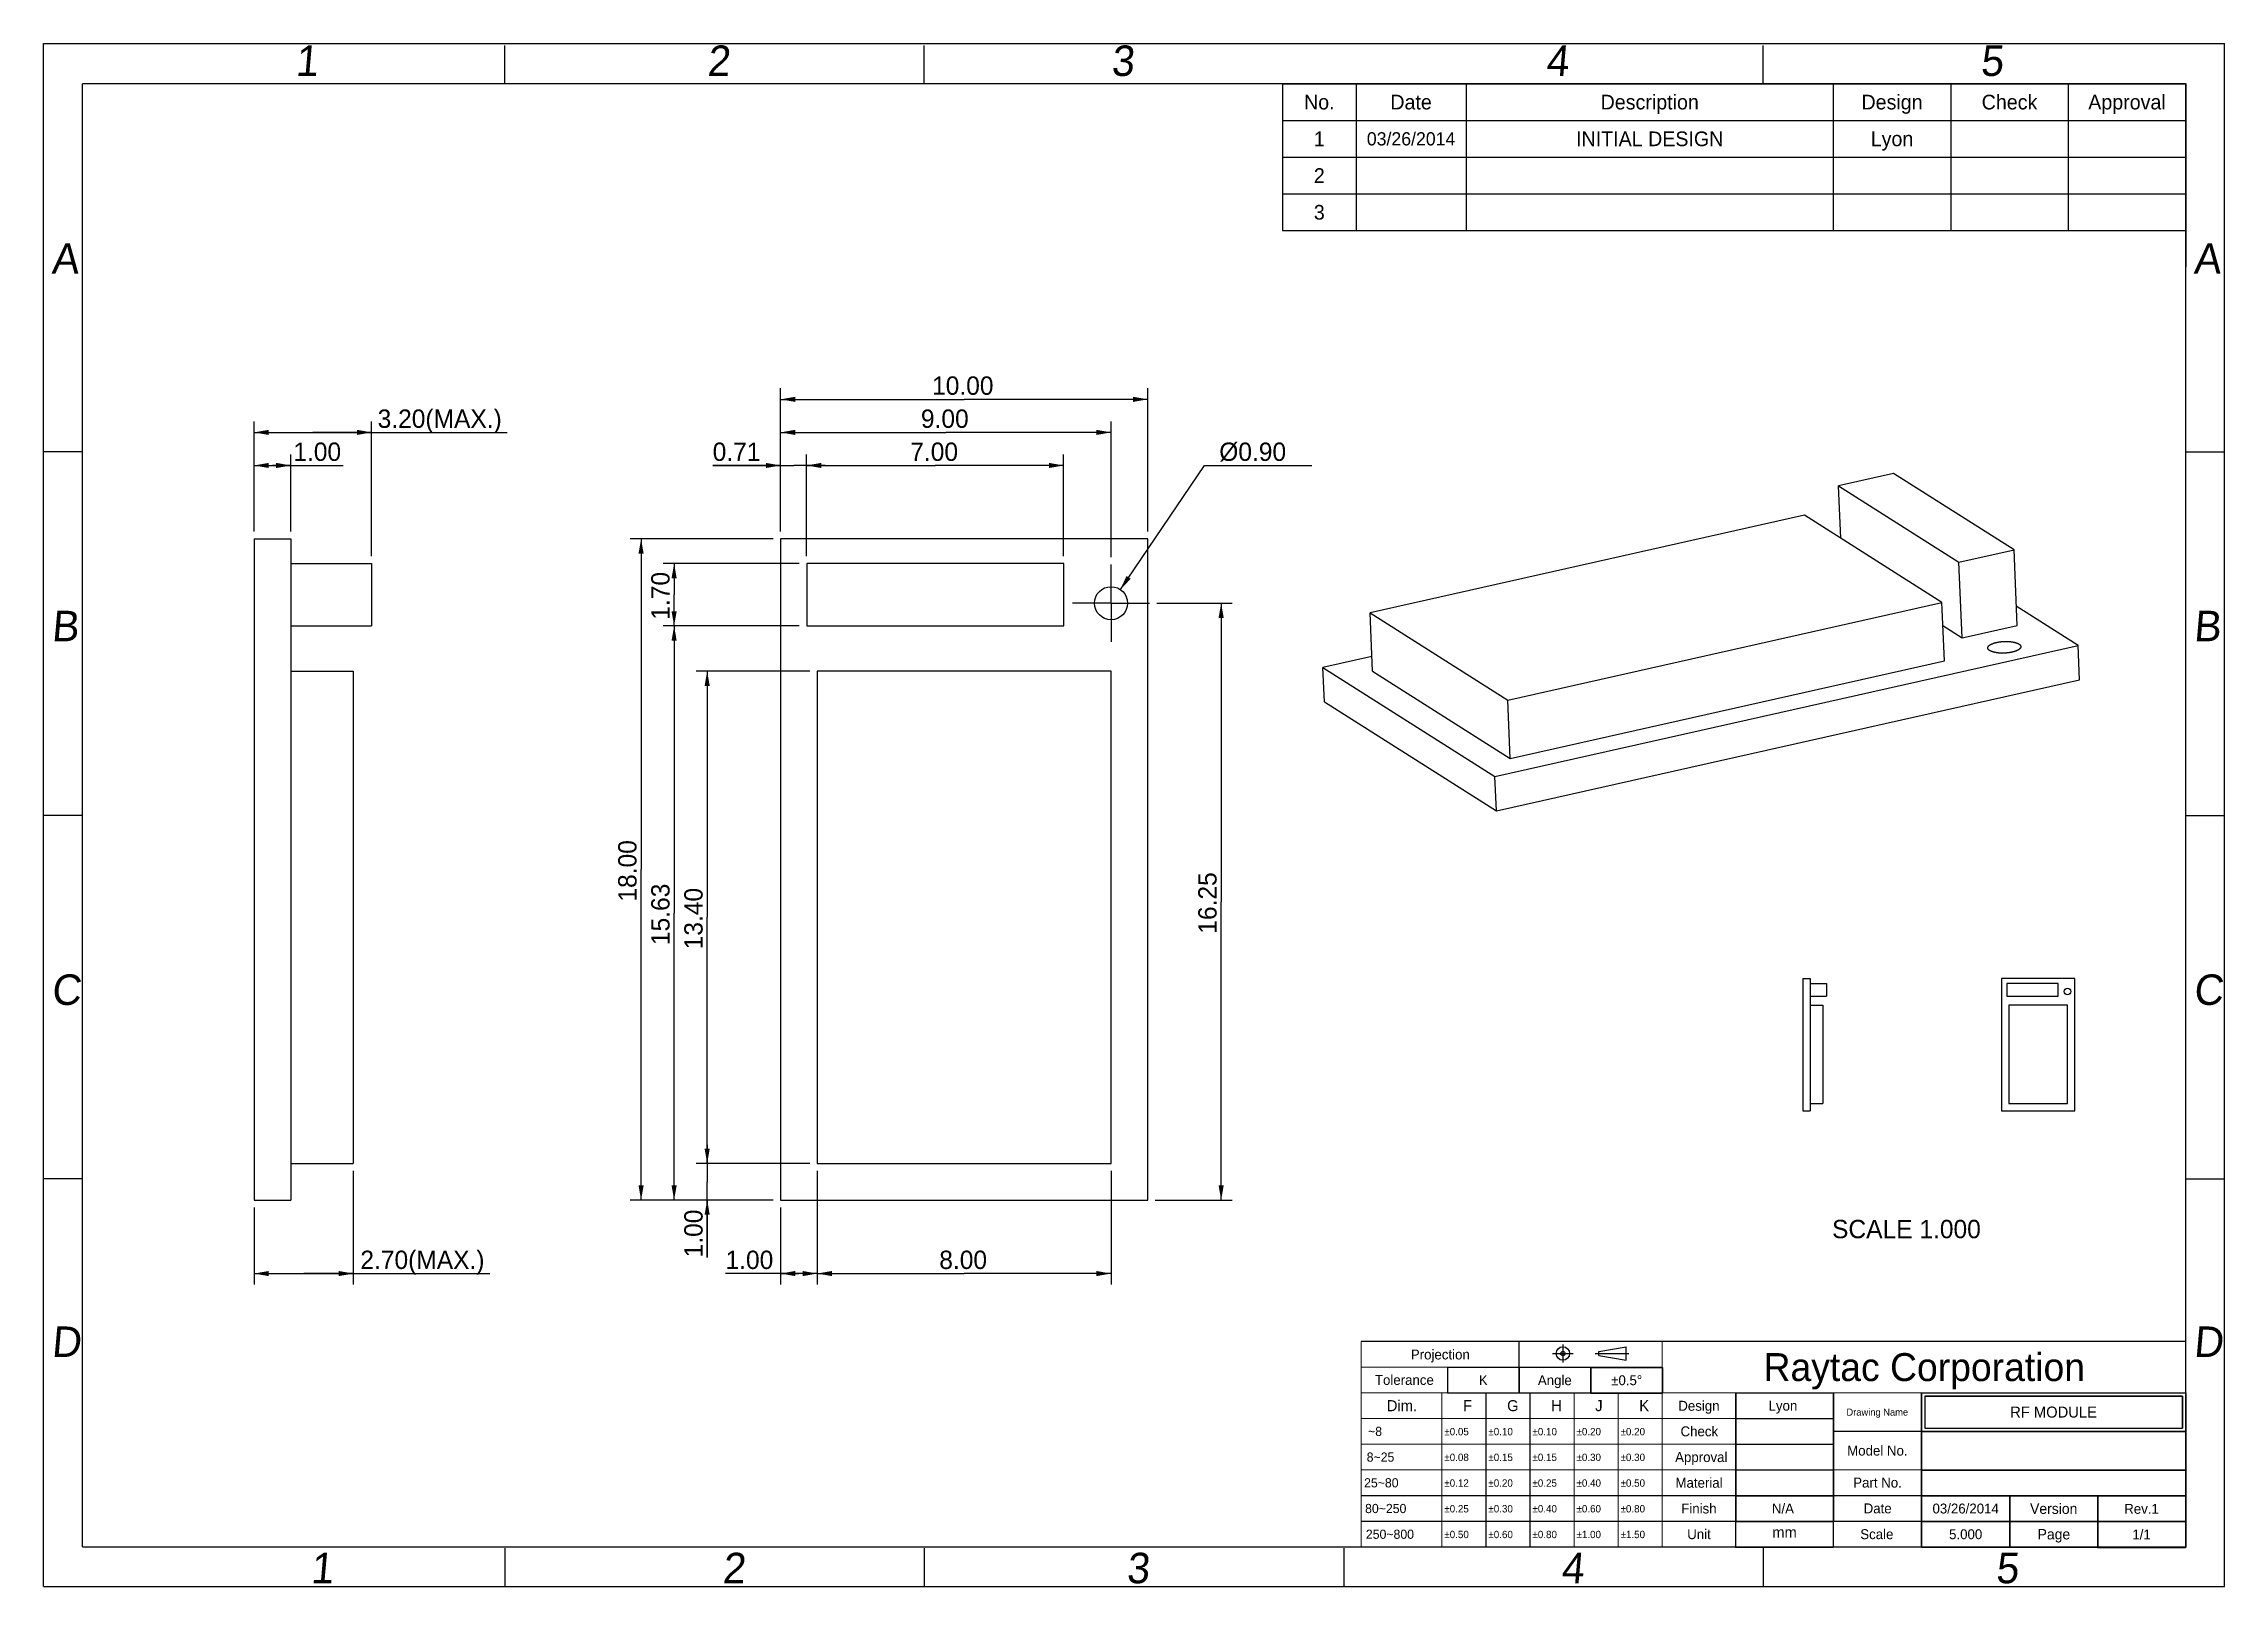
# Model space of a CAD drawing. Extents: x 0 to 297, y 0 to 210.
import ezdxf
from ezdxf.enums import TextEntityAlignment as Align

# ---------------------------------------------------------------- set-up
doc = ezdxf.new("R2010")
doc.units = 0
doc.header["$LTSCALE"] = 16.335
doc.linetypes.add('CENTER', pattern=[0.6, 0.375, -0.075, 0.075, -0.075])
doc.layers.get('0').update_dxf_attribs({"linetype": 'CONTINUOUS'})
doc.layers.add('DEFAULT_1', color=7, linetype='CENTER')
doc.styles.add('TEXTSTYLE_1', font='txt')
doc.dimstyles.get("Standard").update_dxf_attribs({"dimtxt": 2.5, "dimasz": 2, "dimexe": 0.18, "dimexo": 0.0625, "dimgap": 0.09, "dimtad": 1, "dimzin": 0, "dimblk": '_FILLED', "dimblk1": '_FILLED', "dimblk2": '_FILLED', "dimcen": 0.09, "dimazin": 3, "dimtol": 1, "dimtp": 0.01, "dimtm": 0.01, "dimtfac": 1, "dimtofl": 0, "dimtmove": 0, "dimatfit": 3})

msp = doc.modelspace()

# ---------------------------------------------------------------- texts
at = {"color": 7, "linetype": 'CONTINUOUS', "style": 'TEXTSTYLE_1', "oblique": 5}
for s, p in [('1', (34.269, 205.597)), ('2', (90.346, 205.597)), ('3', (145.385, 205.597)), ('4', (204.577, 205.597)), ('5', (263.769, 205.597)), ('A', (1.053, 178.677)), ('A', (292.787, 178.677)), ('B', (1.053, 128.65)), ('B', (292.787, 128.65)), ('C', (1.053, 79.149)), ('C', (292.787, 79.149)), ('D', (1.053, 31.228)), ('D', (292.787, 31.228)), ('1', (36.346, 0.422)), ('2', (92.423, 0.422)), ('3', (147.462, 0.422)), ('4', (206.654, 0.422)), ('5', (265.846, 0.422))]:
    msp.add_text(s, height=4.15, dxfattribs=at).set_placement(p)
at = {"color": 7, "linetype": 'CONTINUOUS', "style": 'TEXTSTYLE_1'}
for s, height, p in [('No.', 2, (173.736, 201.043)), ('Date', 2, (186.236, 201.043)), ('Description', 2, (218.736, 201.043)), ('Design', 2, (251.736, 201.043)), ('Check', 2, (267.736, 201.043)), ('Approval', 2, (283.736, 201.043)), ('1', 2, (173.736, 196.043)), ('INITIAL DESIGN', 2, (218.736, 196.043)), ('Lyon', 2, (251.736, 196.043)), ('2', 2, (173.736, 191.043)), ('3', 2, (173.736, 186.043)), ('Projection', 1.35, (190.218, 30.888)), ('Raytac Corporation', 3.8, (256.128, 27.947)), ('Tolerance', 1.35, (185.323, 27.423)), ('Angle', 1.35, (205.811, 27.39)), ('%%p0.5%%d', 1.35, (215.598, 27.383)), ('Design', 1.35, (225.437, 23.906)), ('Lyon ', 1.35, (237.13, 23.922)), ('Drawing Name', 0.95, (249.73, 23.243)), ('Check', 1.35, (225.492, 20.425)), ('Approval', 1.35, (225.76, 16.918)), ('Model No.', 1.35, (249.743, 17.804)), ('Material', 1.35, (225.455, 13.426)), ('Part No.', 1.35, (249.762, 13.45)), ('Finish', 1.35, (225.434, 9.925)), ('N/A ', 1.35, (237.13, 9.922)), ('Date', 1.35, (249.781, 9.938)), ('Version', 1.42, (273.758, 9.864)), ('Rev.1', 1.35, (285.718, 9.882)), ('Unit', 1.35, (225.445, 6.428)), ('mm', 1.5, (237.094, 6.611)), ('Scale', 1.35, (249.667, 6.426)), ('5.000', 1.35, (261.765, 6.42)), ('Page', 1.42, (273.783, 6.39)), ('1/1', 1.35, (285.718, 6.382))]:
    msp.add_text(s, height=height, dxfattribs=at).set_placement(p, align=Align.CENTER)
at = {"color": 7, "linetype": 'CONTINUOUS'}
for s, height, p in [('03/26/2014', 1.8, (186.236, 196.143)), ('K', 1.35, (196.068, 27.398)), ('RF MODULE', 1.5, (273.734, 22.973)), ('03/26/2014', 1.35, (261.765, 9.92))]:
    msp.add_text(s, height=height, dxfattribs=at).set_placement(p, align=Align.CENTER)
at = {"color": 7, "linetype": 'CONTINUOUS', "style": 'TEXTSTYLE_1'}
for s, height, p in [('Dim.', 1.5, (182.93, 23.847)), ('F', 1.5, (193.315, 23.847)), ('G', 1.5, (199.315, 23.847)), ('H', 1.5, (205.315, 23.847)), ('J', 1.5, (211.315, 23.847)), ('K', 1.5, (217.315, 23.847)), ('   ~8', 1.25, (178.982, 20.472)), ('%%p0.05', 1, (190.763, 20.563)), ('%%p0.10', 1, (196.763, 20.563)), ('%%p0.10', 1, (202.763, 20.563)), ('%%p0.20', 1, (208.763, 20.563)), ('%%p0.20', 1, (214.763, 20.563)), ('  8~25', 1.25, (179.261, 16.972)), ('%%p0.08', 1, (190.763, 17.063)), ('%%p0.15', 1, (196.763, 17.063)), ('%%p0.15', 1, (202.763, 17.063)), ('%%p0.30', 1, (208.763, 17.063)), ('%%p0.30', 1, (214.763, 17.063)), (' 25~80', 1.25, (179.37, 13.472)), ('%%p0.12', 1, (190.763, 13.563)), ('%%p0.20', 1, (196.763, 13.563)), ('%%p0.25', 1, (202.763, 13.563)), ('%%p0.40', 1, (208.763, 13.563)), ('%%p0.50', 1, (214.763, 13.563)), (' 80~250', 1.25, (179.507, 9.972)), ('%%p0.25', 1, (190.763, 10.063)), ('%%p0.30', 1, (196.763, 10.063)), ('%%p0.40', 1, (202.763, 10.063)), ('%%p0.60', 1, (208.763, 10.063)), ('%%p0.80', 1, (214.763, 10.063)), ('250~800', 1.25, (180.08, 6.472)), ('%%p0.50', 1, (190.763, 6.563)), ('%%p0.60', 1, (196.763, 6.563)), ('%%p0.80', 1, (202.763, 6.563)), ('%%p1.00', 1, (208.763, 6.563)), ('%%p1.50', 1, (214.763, 6.563))]:
    msp.add_text(s, height=height, dxfattribs=at).set_placement(p)

# ---------------------------------------------------------------- blocks, each defined once
blk = doc.blocks.new('_FILLED')
at = {"color": 0, "linetype": 'BYBLOCK'}
blk.add_solid([(0, 0), (-1, 0.175), (-1, -0.175)], dxfattribs=at)
blk = doc.blocks.new('*D1')
at = {"color": 4, "linetype": 'CONTINUOUS'}
for p, q in [((100.37, 143.58), (100.37, 163.08)), ((100.37, 161.58), (125.37, 161.58)), ((150.37, 161.58), (125.37, 161.58)), ((150.37, 143.58), (150.37, 163.08))]:
    blk.add_line(p, q, dxfattribs=at)
at = {"color": 4, "linetype": 'CONTINUOUS', "xscale": 2, "yscale": 2, "zscale": 2, "rotation": 180}
blk.add_blockref('_FILLED', (100.37, 161.58), dxfattribs=at)
at = {"color": 4, "linetype": 'CONTINUOUS', "xscale": 2, "yscale": 2, "zscale": 2}
blk.add_blockref('_FILLED', (150.37, 161.58), dxfattribs=at)
at = {"color": 4, "linetype": 'CONTINUOUS'}
blk.add_text('10.00', height=2.5, dxfattribs=at).set_placement((121, 162.2))
blk = doc.blocks.new('*D2')
at = {"color": 4, "linetype": 'CONTINUOUS'}
for p, q in [((99.37, 142.58), (79.87, 142.58)), ((81.37, 142.58), (81.37, 97.58)), ((81.37, 52.58), (81.37, 97.58)), ((99.37, 52.58), (79.87, 52.58))]:
    blk.add_line(p, q, dxfattribs=at)
at = {"color": 4, "linetype": 'CONTINUOUS', "xscale": 2, "yscale": 2, "zscale": 2}
for p, rotation in [((81.37, 142.58), 90), ((81.37, 52.58), 270)]:
    blk.add_blockref('_FILLED', p, dxfattribs=dict(at, rotation=rotation))
at = {"color": 4, "linetype": 'CONTINUOUS'}
blk.add_text('18.00', height=2.5, rotation=90, dxfattribs=at).set_placement((80.75, 93.21))
blk = doc.blocks.new('*D3')
at = {"color": 4, "linetype": 'CONTINUOUS'}
for p, q in [((105.37, 56.58), (105.37, 41.08)), ((145.37, 56.58), (145.37, 41.08)), ((105.37, 42.58), (125.37, 42.58)), ((145.37, 42.58), (125.37, 42.58))]:
    blk.add_line(p, q, dxfattribs=at)
at = {"color": 4, "linetype": 'CONTINUOUS', "xscale": 2, "yscale": 2, "zscale": 2, "rotation": 180}
blk.add_blockref('_FILLED', (105.37, 42.58), dxfattribs=at)
at = {"color": 4, "linetype": 'CONTINUOUS', "xscale": 2, "yscale": 2, "zscale": 2}
blk.add_blockref('_FILLED', (145.37, 42.58), dxfattribs=at)
at = {"color": 4, "linetype": 'CONTINUOUS'}
blk.add_text('8.00', height=2.5, dxfattribs=at).set_placement((121.98, 43.2))
blk = doc.blocks.new('*D4')
at = {"color": 4, "linetype": 'CONTINUOUS'}
for p, q in [((90.37, 57.58), (90.37, 60.08)), ((90.37, 60.08), (90.37, 55.08)), ((104.37, 57.58), (88.87, 57.58)), ((90.37, 44.78), (90.37, 55.08)), ((99.37, 52.58), (88.87, 52.58)), ((90.37, 52.58), (90.37, 44.78))]:
    blk.add_line(p, q, dxfattribs=at)
at = {"color": 4, "linetype": 'CONTINUOUS', "xscale": 2, "yscale": 2, "zscale": 2}
for p, rotation in [((90.37, 57.58), 270), ((90.37, 52.58), 90)]:
    blk.add_blockref('_FILLED', p, dxfattribs=dict(at, rotation=rotation))
at = {"color": 4, "linetype": 'CONTINUOUS'}
blk.add_text('1.00', height=2.5, rotation=90, dxfattribs=at).set_placement((89.75, 44.78))
blk = doc.blocks.new('*D5')
at = {"color": 4, "linetype": 'CONTINUOUS'}
for p, q in [((102.92, 130.73), (84.37, 130.73)), ((85.87, 130.73), (85.87, 91.65)), ((85.87, 52.58), (85.87, 91.65)), ((99.37, 52.58), (84.37, 52.58))]:
    blk.add_line(p, q, dxfattribs=at)
at = {"color": 4, "linetype": 'CONTINUOUS', "xscale": 2, "yscale": 2, "zscale": 2}
for p, rotation in [((85.87, 130.73), 90), ((85.87, 52.58), 270)]:
    blk.add_blockref('_FILLED', p, dxfattribs=dict(at, rotation=rotation))
at = {"color": 4, "linetype": 'CONTINUOUS'}
blk.add_text('15.63', height=2.5, rotation=90, dxfattribs=at).set_placement((85.25, 87.29))
blk = doc.blocks.new('*D6')
at = {"color": 4, "linetype": 'CONTINUOUS'}
for p, q in [((102.92, 139.23), (84.37, 139.23)), ((85.87, 139.23), (85.87, 134.98)), ((85.87, 130.73), (85.87, 134.98)), ((102.92, 130.73), (84.37, 130.73))]:
    blk.add_line(p, q, dxfattribs=at)
at = {"color": 4, "linetype": 'CONTINUOUS', "xscale": 2, "yscale": 2, "zscale": 2}
for p, rotation in [((85.87, 139.23), 90), ((85.87, 130.73), 270)]:
    blk.add_blockref('_FILLED', p, dxfattribs=dict(at, rotation=rotation))
at = {"color": 4, "linetype": 'CONTINUOUS'}
blk.add_text('1.70', height=2.5, rotation=90, dxfattribs=at).set_placement((85.25, 131.58))
blk = doc.blocks.new('*D7')
at = {"color": 4, "linetype": 'CONTINUOUS'}
for p, q in [((103.92, 140.23), (103.92, 154.08)), ((103.92, 152.58), (121.42, 152.58)), ((138.92, 152.58), (121.42, 152.58)), ((138.92, 140.23), (138.92, 154.08))]:
    blk.add_line(p, q, dxfattribs=at)
at = {"color": 4, "linetype": 'CONTINUOUS', "xscale": 2, "yscale": 2, "zscale": 2, "rotation": 180}
blk.add_blockref('_FILLED', (103.92, 152.58), dxfattribs=at)
at = {"color": 4, "linetype": 'CONTINUOUS', "xscale": 2, "yscale": 2, "zscale": 2}
blk.add_blockref('_FILLED', (138.92, 152.58), dxfattribs=at)
at = {"color": 4, "linetype": 'CONTINUOUS'}
blk.add_text('7.00', height=2.5, dxfattribs=at).set_placement((118.03, 153.2))
blk = doc.blocks.new('*D8')
at = {"color": 4, "linetype": 'CONTINUOUS'}
for p, q in [((100.37, 152.58), (91.12, 152.58)), ((91.12, 152.58), (102.15, 152.58)), ((100.37, 143.58), (100.37, 154.08)), ((106.42, 152.58), (102.15, 152.58)), ((103.92, 140.23), (103.92, 154.08)), ((103.92, 152.58), (106.42, 152.58))]:
    blk.add_line(p, q, dxfattribs=at)
at = {"color": 4, "linetype": 'CONTINUOUS', "xscale": 2, "yscale": 2, "zscale": 2}
blk.add_blockref('_FILLED', (100.37, 152.58), dxfattribs=at)
at = {"color": 4, "linetype": 'CONTINUOUS', "xscale": 2, "yscale": 2, "zscale": 2, "rotation": 180}
blk.add_blockref('_FILLED', (103.92, 152.58), dxfattribs=at)
at = {"color": 4, "linetype": 'CONTINUOUS'}
blk.add_text('0.71', height=2.5, dxfattribs=at).set_placement((91.12, 153.2))
blk = doc.blocks.new('*D9')
at = {"color": 4, "linetype": 'CONTINUOUS'}
for p, q in [((100.37, 143.58), (100.37, 158.58)), ((145.37, 140.08), (145.37, 158.58)), ((100.37, 157.08), (122.87, 157.08)), ((145.37, 157.08), (122.87, 157.08))]:
    blk.add_line(p, q, dxfattribs=at)
at = {"color": 4, "linetype": 'CONTINUOUS', "xscale": 2, "yscale": 2, "zscale": 2, "rotation": 180}
blk.add_blockref('_FILLED', (100.37, 157.08), dxfattribs=at)
at = {"color": 4, "linetype": 'CONTINUOUS', "xscale": 2, "yscale": 2, "zscale": 2}
blk.add_blockref('_FILLED', (145.37, 157.08), dxfattribs=at)
at = {"color": 4, "linetype": 'CONTINUOUS'}
blk.add_text('9.00', height=2.5, dxfattribs=at).set_placement((119.48, 157.7))
blk = doc.blocks.new('*D10')
at = {"color": 4, "linetype": 'CONTINUOUS'}
for p, q in [((151.62, 133.83), (161.87, 133.83)), ((160.37, 133.83), (160.37, 93.2)), ((160.37, 52.58), (160.37, 93.2)), ((151.37, 52.58), (161.87, 52.58))]:
    blk.add_line(p, q, dxfattribs=at)
at = {"color": 4, "linetype": 'CONTINUOUS', "xscale": 2, "yscale": 2, "zscale": 2}
for p, rotation in [((160.37, 133.83), 90), ((160.37, 52.58), 270)]:
    blk.add_blockref('_FILLED', p, dxfattribs=dict(at, rotation=rotation))
at = {"color": 4, "linetype": 'CONTINUOUS'}
blk.add_text('16.25', height=2.5, rotation=90, dxfattribs=at).set_placement((159.75, 88.84))
blk = doc.blocks.new('*D11')
at = {"color": 4, "linetype": 'CONTINUOUS'}
for p, q in [((104.37, 124.58), (88.87, 124.58)), ((90.37, 124.58), (90.37, 91.08)), ((90.37, 57.58), (90.37, 91.08)), ((104.37, 57.58), (88.87, 57.58))]:
    blk.add_line(p, q, dxfattribs=at)
at = {"color": 4, "linetype": 'CONTINUOUS', "xscale": 2, "yscale": 2, "zscale": 2}
for p, rotation in [((90.37, 124.58), 90), ((90.37, 57.58), 270)]:
    blk.add_blockref('_FILLED', p, dxfattribs=dict(at, rotation=rotation))
at = {"color": 4, "linetype": 'CONTINUOUS'}
blk.add_text('13.40', height=2.5, rotation=90, dxfattribs=at).set_placement((89.75, 86.71))
blk = doc.blocks.new('*D12')
at = {"color": 4, "linetype": 'CONTINUOUS'}
for p, q in [((105.37, 56.58), (105.37, 41.08)), ((100.37, 51.58), (100.37, 41.08)), ((102.87, 42.58), (92.87, 42.58)), ((100.37, 42.58), (102.87, 42.58)), ((105.37, 42.58), (102.87, 42.58))]:
    blk.add_line(p, q, dxfattribs=at)
at = {"color": 4, "linetype": 'CONTINUOUS', "xscale": 2, "yscale": 2, "zscale": 2, "rotation": 180}
blk.add_blockref('_FILLED', (100.37, 42.58), dxfattribs=at)
at = {"color": 4, "linetype": 'CONTINUOUS', "xscale": 2, "yscale": 2, "zscale": 2}
blk.add_blockref('_FILLED', (105.37, 42.58), dxfattribs=at)
at = {"color": 4, "linetype": 'CONTINUOUS'}
blk.add_text('1.00', height=2.5, dxfattribs=at).set_placement((92.87, 43.2))
blk = doc.blocks.new('*D13')
at = {"color": 4, "linetype": 'CONTINUOUS'}
for p, q in [((28.67, 143.58), (28.67, 154.08)), ((28.67, 152.58), (31.17, 152.58)), ((33.67, 152.58), (31.17, 152.58)), ((31.17, 152.58), (40.81, 152.58)), ((33.67, 143.58), (33.67, 154.08))]:
    blk.add_line(p, q, dxfattribs=at)
at = {"color": 4, "linetype": 'CONTINUOUS', "xscale": 2, "yscale": 2, "zscale": 2, "rotation": 180}
blk.add_blockref('_FILLED', (28.67, 152.58), dxfattribs=at)
at = {"color": 4, "linetype": 'CONTINUOUS', "xscale": 2, "yscale": 2, "zscale": 2}
blk.add_blockref('_FILLED', (33.67, 152.58), dxfattribs=at)
at = {"color": 4, "linetype": 'CONTINUOUS'}
blk.add_text('1.00', height=2.5, dxfattribs=at).set_placement((34.01, 153.2))
blk = doc.blocks.new('*D14')
at = {"color": 4, "linetype": 'CONTINUOUS'}
for p, q in [((28.67, 143.58), (28.67, 158.58)), ((44.67, 140.23), (44.67, 158.58)), ((28.67, 157.08), (36.67, 157.08)), ((44.67, 157.08), (36.67, 157.08)), ((36.67, 157.08), (63.12, 157.08))]:
    blk.add_line(p, q, dxfattribs=at)
at = {"color": 4, "linetype": 'CONTINUOUS', "xscale": 2, "yscale": 2, "zscale": 2, "rotation": 180}
blk.add_blockref('_FILLED', (28.67, 157.08), dxfattribs=at)
at = {"color": 4, "linetype": 'CONTINUOUS', "xscale": 2, "yscale": 2, "zscale": 2}
blk.add_blockref('_FILLED', (44.67, 157.08), dxfattribs=at)
at = {"color": 4, "linetype": 'CONTINUOUS'}
blk.add_text('3.20(MAX.)', height=2.5, dxfattribs=at).set_placement((45.49, 157.7))
blk = doc.blocks.new('*D15')
at = {"color": 4, "linetype": 'CONTINUOUS'}
for p, q in [((42.17, 56.58), (42.17, 41.08)), ((28.67, 51.58), (28.67, 41.08)), ((28.67, 42.58), (35.42, 42.58)), ((42.17, 42.58), (35.42, 42.58)), ((35.42, 42.58), (60.77, 42.58))]:
    blk.add_line(p, q, dxfattribs=at)
at = {"color": 4, "linetype": 'CONTINUOUS', "xscale": 2, "yscale": 2, "zscale": 2, "rotation": 180}
blk.add_blockref('_FILLED', (28.67, 42.58), dxfattribs=at)
at = {"color": 4, "linetype": 'CONTINUOUS', "xscale": 2, "yscale": 2, "zscale": 2}
blk.add_blockref('_FILLED', (42.17, 42.58), dxfattribs=at)
at = {"color": 4, "linetype": 'CONTINUOUS'}
blk.add_text('2.70(MAX.)', height=2.5, dxfattribs=at).set_placement((43.14, 43.2))
blk = doc.blocks.new('*D16')
at = {"color": 4, "linetype": 'CONTINUOUS'}
for p, q in [((146.64, 135.69), (158.11, 152.58)), ((158.11, 152.58), (158.11, 152.58)), ((158.11, 152.58), (172.74, 152.58))]:
    blk.add_line(p, q, dxfattribs=at)
at = {"color": 4, "linetype": 'CONTINUOUS', "xscale": 2, "yscale": 2, "zscale": 2, "rotation": 235.8047115753}
blk.add_blockref('_FILLED', (146.64, 135.69), dxfattribs=at)
at = {"color": 4, "linetype": 'CONTINUOUS'}
blk.add_text('%%c0.90', height=2.5, dxfattribs=at).set_placement((160.11, 153.2))
blk = doc.blocks.new('*U17')
at = {"color": 3}
blk.add_text('SCALE 1.000', height=2.5, dxfattribs=at).set_placement((243.57, 47.39))

# ---------------------------------------------------------------- dimensions: what is measured, and where the dimension line sits
at = {"color": 4, "linetype": 'CONTINUOUS'}
for base, p1, p2, angle, picture, middle in [((100.372, 161.579), (150.372, 143.579), (100.372, 143.579), 180, '*D1', (125.372, 163.454)), ((103.922, 152.579), (138.922, 140.229), (103.922, 140.229), 180, '*D7', (121.422, 154.454)), ((81.372, 52.579), (99.372, 142.579), (99.372, 52.579), 270, '*D2', (79.497, 97.579)), ((85.872, 130.729), (102.922, 139.229), (102.922, 130.729), 270, '*D6', (83.997, 134.979)), ((160.372, 52.579), (151.622, 133.829), (151.372, 52.579), 270, '*D10', (158.497, 93.204)), ((85.872, 130.729), (99.372, 52.579), (102.922, 130.729), 90, '*D5', (83.997, 91.654)), ((90.372, 57.579), (104.372, 124.579), (104.372, 57.579), 270, '*D11', (88.497, 91.079)), ((90.372, 57.579), (99.372, 52.579), (104.372, 57.579), 90, '*D4', (88.497, 48.175))]:
    dim = msp.add_linear_dim(base=base, p1=p1, p2=p2, angle=angle, dimstyle='Standard', dxfattribs=at)
    dim.commit()
    dim.dimension.update_dxf_attribs({"geometry": picture, "text_midpoint": middle, "dimtype": 128})
for base, p1, p2, picture, middle in [((44.673, 157.079), (28.673, 143.579), (44.673, 140.229), '*D14', (54.305, 158.954)), ((42.173, 42.579), (28.673, 51.579), (42.173, 56.579), '*D15', (51.953, 44.454))]:
    dim = msp.add_linear_dim(base=base, p1=p1, p2=p2, text='<>(MAX.)', dimstyle='Standard', dxfattribs=at)
    dim.commit()
    dim.dimension.update_dxf_attribs({"geometry": picture, "text_midpoint": middle, "dimtype": 128})
for base, p1, p2, picture, middle in [((145.372, 157.079), (100.372, 143.579), (145.372, 140.079), '*D9', (122.872, 158.954)), ((33.673, 152.579), (28.673, 143.579), (33.673, 143.579), '*D13', (37.409, 154.454)), ((103.922, 152.579), (100.372, 143.579), (103.922, 140.229), '*D8', (94.518, 154.454)), ((105.372, 42.579), (100.372, 51.579), (105.372, 56.579), '*D12', (96.262, 44.454)), ((145.372, 42.579), (105.372, 56.579), (145.372, 56.579), '*D3', (125.372, 44.454))]:
    dim = msp.add_linear_dim(base=base, p1=p1, p2=p2, dimstyle='Standard', dxfattribs=at)
    dim.commit()
    dim.dimension.update_dxf_attribs({"geometry": picture, "text_midpoint": middle, "dimtype": 128})
dim = msp.add_diameter_dim_2p(p1=(146.636, 135.69), p2=(144.107, 131.968), dimstyle='Standard', dxfattribs=at)
dim.commit()
dim.dimension.update_dxf_attribs({"geometry": '*D16', "text_midpoint": (165.176, 154.454), "dimtype": 131})

# ---------------------------------------------------------------- linework, layer by layer
at = {"color": 7, "linetype": 'CONTINUOUS'}
for p, q in [((0, 0), (0, 210)), ((0, 210), (297, 210)), ((62.827, 204.558), (62.827, 209.751)), ((119.942, 204.558), (119.942, 209.751)), ((234.173, 204.558), (234.173, 209.751)), ((297, 0), (297, 210)), ((168.736, 204.543), (291.736, 204.543)), ((168.736, 204.543), (168.736, 184.543)), ((178.736, 204.543), (178.736, 184.543)), ((193.736, 204.543), (193.736, 184.543)), ((243.736, 204.543), (243.736, 184.543)), ((259.736, 204.543), (259.736, 184.543)), ((275.736, 204.543), (275.736, 184.543)), ((291.736, 204.543), (291.736, 184.543)), ((291.763, 204.583), (291.763, 179.583)), ((168.736, 199.543), (291.736, 199.543)), ((168.736, 194.543), (291.736, 194.543)), ((168.736, 189.543), (291.736, 189.543)), ((168.736, 184.543), (291.736, 184.543)), ((5.266, 154.454), (0, 154.454)), ((291.734, 154.454), (297, 154.454)), ((251.951, 151.474), (244.448, 149.787)), ((268.348, 141.09), (251.951, 151.474)), ((244.743, 142.669), (244.448, 149.787)), ((244.448, 149.787), (260.846, 139.403)), ((239.796, 145.802), (180.661, 132.508)), ((258.536, 133.934), (239.796, 145.802)), ((28.673, 142.579), (28.673, 52.579)), ((28.673, 142.579), (33.673, 142.579)), ((33.673, 142.579), (33.673, 52.579)), ((100.372, 142.579), (100.372, 52.579)), ((150.372, 142.579), (100.372, 142.579)), ((150.372, 52.579), (150.372, 142.579)), ((260.846, 139.403), (268.348, 141.09)), ((268.773, 130.814), (268.348, 141.09)), ((33.673, 139.229), (44.673, 139.229)), ((44.673, 139.229), (44.673, 130.729)), ((103.922, 139.229), (103.922, 130.729)), ((138.922, 139.229), (103.922, 139.229)), ((138.922, 130.729), (138.922, 139.229)), ((261.271, 129.128), (260.846, 139.403)), ((199.401, 120.641), (258.536, 133.934)), ((258.865, 125.994), (258.536, 133.934)), ((33.673, 130.729), (44.673, 130.729)), ((103.922, 130.729), (138.922, 130.729)), ((180.989, 124.568), (180.661, 132.508)), ((180.661, 132.508), (199.401, 120.641)), ((258.667, 130.777), (261.271, 129.128)), ((261.271, 129.128), (268.773, 130.814)), ((277.094, 128.082), (268.665, 133.42)), ((197.659, 110.225), (277.094, 128.082)), ((277.288, 123.411), (277.094, 128.082)), ((180.907, 126.56), (174.234, 125.06)), ((174.427, 120.389), (174.234, 125.06)), ((174.234, 125.06), (197.659, 110.225)), ((199.729, 112.701), (258.865, 125.994)), ((33.673, 124.579), (42.173, 124.579)), ((42.173, 124.579), (42.173, 57.579)), ((105.372, 124.579), (105.372, 57.579)), ((145.372, 124.579), (105.372, 124.579)), ((145.372, 57.579), (145.372, 124.579)), ((180.989, 124.568), (199.729, 112.701)), ((197.852, 105.555), (277.288, 123.411)), ((174.427, 120.389), (197.852, 105.555)), ((199.729, 112.701), (199.401, 120.641)), ((197.852, 105.555), (197.659, 110.225)), ((5.266, 104.953), (0, 104.953)), ((291.734, 104.953), (297, 104.953)), ((239.609, 82.731), (239.609, 64.731)), ((239.609, 82.731), (240.609, 82.731)), ((240.609, 82.731), (240.609, 64.731)), ((240.609, 82.061), (242.809, 82.061)), ((240.609, 80.361), (242.809, 80.361)), ((242.809, 82.061), (242.809, 80.361)), ((266.646, 82.731), (266.646, 64.731)), ((276.646, 82.731), (266.646, 82.731)), ((267.356, 82.061), (267.356, 80.361)), ((274.356, 82.061), (267.356, 82.061)), ((267.356, 80.361), (274.356, 80.361)), ((274.356, 80.361), (274.356, 82.061)), ((276.646, 64.731), (276.646, 82.731)), ((240.609, 79.131), (242.309, 79.131)), ((242.309, 79.131), (242.309, 65.731)), ((267.646, 79.131), (267.646, 65.731)), ((275.646, 79.131), (267.646, 79.131)), ((275.646, 65.731), (275.646, 79.131)), ((240.609, 65.731), (242.309, 65.731)), ((267.646, 65.731), (275.646, 65.731)), ((239.609, 64.731), (240.609, 64.731)), ((266.646, 64.731), (276.646, 64.731)), ((33.673, 57.579), (42.173, 57.579)), ((105.372, 57.579), (145.372, 57.579)), ((5.266, 55.452), (0, 55.452)), ((291.734, 55.452), (297, 55.452)), ((28.673, 52.579), (33.673, 52.579)), ((100.372, 52.579), (150.372, 52.579)), ((191.19, 29.827), (220.44, 29.827)), ((191.19, 29.827), (191.19, 26.327)), ((191.193, 29.823), (200.943, 29.823)), ((191.193, 29.823), (191.193, 26.323)), ((200.94, 29.827), (200.94, 26.327)), ((200.943, 29.823), (200.943, 26.323)), ((210.69, 29.827), (210.69, 26.327)), ((210.723, 29.808), (220.473, 29.808)), ((210.723, 29.808), (210.723, 26.308)), ((211.823, 31.981), (215.542, 32.61)), ((211.823, 31.409), (211.823, 31.981)), ((211.823, 31.409), (215.542, 30.779)), ((215.542, 30.779), (215.542, 32.61)), ((220.473, 29.808), (220.473, 26.308)), ((191.19, 26.327), (220.44, 26.327)), ((191.193, 26.323), (200.943, 26.323)), ((210.723, 26.308), (220.473, 26.308)), ((230.441, 26.344), (243.741, 26.344)), ((230.441, 26.344), (230.441, 5.344)), ((230.48, 26.347), (243.78, 26.347)), ((230.48, 26.347), (230.48, 8.847)), ((243.741, 26.344), (243.741, 5.344)), ((243.78, 26.347), (243.78, 8.847)), ((255.756, 26.325), (291.756, 26.325)), ((255.756, 26.325), (255.756, 5.325)), ((256.184, 25.898), (291.284, 25.898)), ((256.184, 25.898), (256.184, 21.548)), ((291.284, 25.898), (256.184, 25.898)), ((256.184, 25.898), (256.184, 21.548)), ((291.284, 25.898), (291.284, 21.548)), ((291.284, 21.548), (291.284, 25.898)), ((291.756, 26.325), (291.756, 5.325)), ((230.441, 22.844), (243.741, 22.844)), ((230.48, 22.847), (243.78, 22.847)), ((255.721, 21.093), (291.721, 21.093)), ((255.721, 21.093), (255.721, 15.873)), ((255.756, 21.075), (291.756, 21.075)), ((256.184, 21.548), (291.284, 21.548)), ((256.184, 21.548), (291.284, 21.548)), ((291.721, 21.093), (291.721, 15.873)), ((230.441, 19.344), (243.741, 19.344)), ((230.48, 19.347), (243.78, 19.347)), ((230.441, 15.844), (243.741, 15.844)), ((230.48, 15.847), (243.78, 15.847)), ((255.721, 15.873), (291.721, 15.873)), ((255.739, 15.846), (291.739, 15.846)), ((255.739, 15.846), (255.739, 12.346)), ((255.756, 15.825), (291.756, 15.825)), ((291.739, 15.846), (291.739, 12.346)), ((230.441, 12.344), (243.741, 12.344)), ((230.48, 12.347), (243.78, 12.347)), ((255.739, 12.346), (291.739, 12.346)), ((255.756, 12.325), (291.756, 12.325)), ((255.765, 12.345), (267.765, 12.345)), ((255.765, 12.345), (255.765, 5.345)), ((267.756, 12.325), (267.756, 5.325)), ((267.765, 12.345), (267.765, 5.345)), ((279.718, 12.307), (291.718, 12.307)), ((279.718, 12.307), (279.718, 5.307)), ((279.756, 12.325), (279.756, 5.325)), ((291.718, 12.307), (291.718, 5.307)), ((230.441, 8.844), (243.741, 8.844)), ((230.48, 8.847), (243.78, 8.847)), ((255.756, 8.825), (291.756, 8.825)), ((255.765, 8.845), (267.765, 8.845)), ((279.718, 8.807), (291.718, 8.807)), ((62.827, 5.192), (62.827, 0)), ((119.942, 5.192), (119.942, 0)), ((177.058, 5.192), (177.058, 0)), ((230.441, 5.344), (243.741, 5.344)), ((234.173, 5.192), (234.173, 0)), ((255.756, 5.325), (291.756, 5.325)), ((255.765, 5.345), (267.765, 5.345)), ((279.718, 5.307), (291.718, 5.307)), ((0, 0), (297, 0))]:
    msp.add_line(p, q, dxfattribs=at)
for points, const_width in [([(5.266, 5.348), (5.266, 204.558)], 0.2), ([(5.266, 204.558), (291.734, 204.558)], 0.2), ([(291.734, 204.558), (291.734, 5.348)], 0.2), ([(179.434, 33.348), (291.734, 33.348)], 0.15), ([(179.434, 5.348), (179.434, 33.348)], 0.15), ([(200.934, 26.348), (200.934, 33.348)], 0.15), ([(220.434, 5.348), (220.434, 33.348)], 0.15), ([(179.434, 29.848), (220.43, 29.848)], 0.15), ([(191.184, 26.348), (191.184, 29.848)], 0.15), ([(210.684, 26.348), (210.684, 29.848)], 0.15), ([(179.434, 26.348), (291.734, 26.348)], 0.15), ([(190.434, 5.348), (190.434, 26.348)], 0.15), ([(196.434, 26.348), (196.434, 5.348)], 0.15), ([(202.434, 26.348), (202.434, 5.348)], 0.15), ([(208.434, 26.348), (208.434, 5.348)], 0.15), ([(214.434, 26.348), (214.434, 5.348)], 0.15), ([(230.434, 5.348), (230.434, 26.348)], 0.15), ([(243.734, 5.348), (243.734, 26.348)], 0.15), ([(255.734, 5.348), (255.734, 26.348)], 0.15), ([(179.434, 22.848), (243.734, 22.848)], 0.15), ([(243.734, 21.098), (291.734, 21.098)], 0.15), ([(179.434, 19.348), (243.734, 19.348)], 0.15), ([(179.434, 15.848), (291.734, 15.848)], 0.15), ([(179.434, 12.348), (291.734, 12.348)], 0.15), ([(267.734, 5.348), (267.734, 12.348)], 0.15), ([(279.734, 5.348), (279.734, 12.348)], 0.15), ([(291.734, 8.848), (179.434, 8.848)], 0.15), ([(291.734, 5.348), (5.266, 5.348)], 0.2)]:
    msp.add_lwpolyline(points, dxfattribs=dict(at, const_width=const_width))
at = {"color": 7}
for points in [[(264.782, 127.736, 0), (264.782, 127.743, 0), (264.782, 127.749, 0), (264.782, 127.756, 0), (264.783, 127.763, 0), (264.783, 127.769, 0), (264.784, 127.776, 0), (264.785, 127.783, 0), (264.786, 127.789, 0), (264.787, 127.796, 0), (264.788, 127.803, 0), (264.79, 127.809, 0), (264.791, 127.816, 0), (264.793, 127.823, 0), (264.795, 127.829, 0), (264.797, 127.836, 0), (264.799, 127.842, 0), (264.801, 127.849, 0), (264.803, 127.855, 0), (264.805, 127.862, 0), (264.808, 127.868, 0), (264.81, 127.874, 0), (264.813, 127.88, 0), (264.816, 127.887, 0), (264.819, 127.893, 0), (264.822, 127.899, 0), (264.825, 127.905, 0), (264.828, 127.911, 0), (264.831, 127.917, 0), (264.834, 127.923, 0), (264.838, 127.929, 0), (264.841, 127.935, 0), (264.845, 127.941, 0), (264.849, 127.946, 0), (264.852, 127.952, 0), (264.856, 127.957, 0), (264.86, 127.963, 0), (264.864, 127.968, 0), (264.868, 127.974, 0), (264.872, 127.979, 0), (264.876, 127.984, 0), (264.88, 127.99, 0), (264.885, 127.995, 0), (264.889, 128, 0), (264.894, 128.005, 0), (264.898, 128.01, 0), (264.903, 128.015, 0), (264.907, 128.02, 0), (264.912, 128.025, 0), (264.917, 128.029, 0), (264.921, 128.034, 0), (264.926, 128.039, 0), (264.931, 128.043, 0), (264.936, 128.048, 0), (264.941, 128.053, 0), (264.946, 128.057, 0), (264.951, 128.062, 0), (264.956, 128.066, 0), (264.961, 128.071, 0), (264.966, 128.075, 0), (264.972, 128.079, 0), (264.977, 128.083, 0), (264.982, 128.088, 0), (264.988, 128.092, 0), (264.993, 128.096, 0), (264.998, 128.1, 0), (265.004, 128.104, 0), (265.009, 128.108, 0), (265.015, 128.112, 0), (265.02, 128.116, 0), (265.026, 128.12, 0), (265.031, 128.124, 0), (265.037, 128.128, 0), (265.042, 128.132, 0), (265.048, 128.136, 0), (265.054, 128.14, 0), (265.059, 128.143, 0), (265.065, 128.147, 0), (265.071, 128.151, 0), (265.076, 128.155, 0), (265.082, 128.158, 0), (265.088, 128.162, 0), (265.094, 128.165, 0), (265.099, 128.169, 0), (265.105, 128.173, 0), (265.111, 128.176, 0), (265.117, 128.18, 0), (265.122, 128.183, 0), (265.128, 128.187, 0), (265.134, 128.19, 0), (265.14, 128.193, 0), (265.146, 128.197, 0), (265.151, 128.2, 0), (265.157, 128.204, 0), (265.163, 128.207, 0), (265.169, 128.21, 0), (265.175, 128.214, 0), (265.181, 128.217, 0), (265.187, 128.22, 0), (265.193, 128.223, 0), (265.198, 128.226, 0), (265.204, 128.23, 0), (265.21, 128.233, 0), (265.216, 128.236, 0), (265.222, 128.239, 0), (265.228, 128.242, 0), (265.234, 128.245, 0), (265.24, 128.248, 0), (265.246, 128.251, 0), (265.252, 128.254, 0), (265.258, 128.257, 0), (265.264, 128.26, 0), (265.27, 128.263, 0), (265.276, 128.266, 0), (265.282, 128.269, 0), (265.288, 128.272, 0), (265.294, 128.274, 0), (265.3, 128.277, 0), (265.306, 128.28, 0), (265.313, 128.283, 0), (265.319, 128.286, 0), (265.325, 128.288, 0), (265.331, 128.291, 0), (265.337, 128.294, 0), (265.343, 128.297, 0), (265.349, 128.299, 0), (265.355, 128.302, 0), (265.361, 128.305, 0), (265.368, 128.307, 0), (265.374, 128.31, 0), (265.38, 128.313, 0), (265.386, 128.315, 0), (265.392, 128.318, 0), (265.398, 128.32, 0), (265.405, 128.323, 0), (265.411, 128.325, 0), (265.417, 128.328, 0), (265.423, 128.33, 0), (265.429, 128.333, 0), (265.436, 128.335, 0), (265.442, 128.338, 0), (265.448, 128.34, 0), (265.454, 128.343, 0), (265.461, 128.345, 0), (265.467, 128.347, 0), (265.473, 128.35, 0), (265.479, 128.352, 0), (265.486, 128.354, 0), (265.492, 128.357, 0), (265.498, 128.359, 0), (265.505, 128.361, 0), (265.511, 128.364, 0), (265.517, 128.366, 0), (265.524, 128.368, 0), (265.53, 128.37, 0), (265.536, 128.373, 0), (265.542, 128.375, 0), (265.549, 128.377, 0), (265.555, 128.379, 0), (265.561, 128.381, 0), (265.568, 128.384, 0), (265.574, 128.386, 0), (265.581, 128.388, 0), (265.587, 128.39, 0), (265.593, 128.392, 0), (265.6, 128.394, 0), (265.606, 128.396, 0), (265.612, 128.398, 0), (265.619, 128.401, 0), (265.625, 128.403, 0), (265.631, 128.405, 0), (265.638, 128.407, 0), (265.644, 128.409, 0), (265.651, 128.411, 0), (265.657, 128.413, 0), (265.664, 128.415, 0), (265.67, 128.417, 0), (265.676, 128.419, 0), (265.683, 128.421, 0), (265.689, 128.422, 0), (265.696, 128.424, 0), (265.702, 128.426, 0), (265.708, 128.428, 0), (265.715, 128.43, 0), (265.721, 128.432, 0), (265.728, 128.434, 0), (265.734, 128.436, 0), (265.741, 128.438, 0), (265.747, 128.439, 0), (265.754, 128.441, 0), (265.76, 128.443, 0), (265.767, 128.445, 0), (265.773, 128.447, 0), (265.78, 128.448, 0), (265.786, 128.45, 0), (265.792, 128.452, 0), (265.799, 128.454, 0), (265.805, 128.455, 0), (265.812, 128.457, 0), (265.818, 128.459, 0), (265.825, 128.46, 0), (265.831, 128.462, 0), (265.838, 128.464, 0), (265.844, 128.465, 0), (265.851, 128.467, 0), (265.857, 128.469, 0), (265.864, 128.47, 0), (265.87, 128.472, 0), (265.877, 128.474, 0), (265.883, 128.475, 0), (265.89, 128.477, 0), (265.897, 128.478, 0), (265.903, 128.48, 0), (265.91, 128.482, 0), (265.916, 128.483, 0), (265.923, 128.485, 0), (265.929, 128.486, 0), (265.936, 128.488, 0), (265.942, 128.489, 0), (265.949, 128.491, 0), (265.955, 128.492, 0), (265.962, 128.494, 0), (265.968, 128.495, 0), (265.975, 128.497, 0)], [(268.083, 127.162, 0), (268.073, 127.159, 0), (268.063, 127.157, 0), (268.053, 127.155, 0), (268.044, 127.153, 0), (268.034, 127.151, 0), (268.024, 127.149, 0), (268.014, 127.147, 0), (268.004, 127.145, 0), (267.994, 127.143, 0), (267.984, 127.14, 0), (267.974, 127.138, 0), (267.964, 127.136, 0), (267.954, 127.135, 0), (267.944, 127.133, 0), (267.934, 127.131, 0), (267.924, 127.129, 0), (267.915, 127.127, 0), (267.905, 127.125, 0), (267.895, 127.123, 0), (267.885, 127.121, 0), (267.875, 127.119, 0), (267.865, 127.118, 0), (267.855, 127.116, 0), (267.845, 127.114, 0), (267.835, 127.112, 0), (267.825, 127.111, 0), (267.815, 127.109, 0), (267.805, 127.107, 0), (267.795, 127.106, 0), (267.785, 127.104, 0), (267.775, 127.102, 0), (267.765, 127.101, 0), (267.755, 127.099, 0), (267.745, 127.098, 0), (267.735, 127.096, 0), (267.725, 127.095, 0), (267.715, 127.093, 0), (267.705, 127.092, 0), (267.695, 127.09, 0), (267.685, 127.089, 0), (267.675, 127.087, 0), (267.665, 127.086, 0), (267.655, 127.084, 0), (267.644, 127.083, 0), (267.634, 127.082, 0), (267.624, 127.08, 0), (267.614, 127.079, 0), (267.604, 127.078, 0), (267.594, 127.076, 0), (267.584, 127.075, 0), (267.574, 127.074, 0), (267.564, 127.073, 0), (267.554, 127.071, 0), (267.544, 127.07, 0), (267.534, 127.069, 0), (267.524, 127.068, 0), (267.514, 127.067, 0), (267.504, 127.065, 0), (267.494, 127.064, 0), (267.484, 127.063, 0), (267.474, 127.062, 0), (267.463, 127.061, 0), (267.453, 127.06, 0), (267.443, 127.059, 0), (267.433, 127.058, 0), (267.423, 127.057, 0), (267.413, 127.056, 0), (267.403, 127.055, 0), (267.393, 127.054, 0), (267.383, 127.053, 0), (267.373, 127.052, 0), (267.363, 127.051, 0), (267.352, 127.05, 0), (267.342, 127.049, 0), (267.332, 127.049, 0), (267.322, 127.048, 0), (267.312, 127.047, 0), (267.302, 127.046, 0), (267.292, 127.045, 0), (267.282, 127.044, 0), (267.272, 127.044, 0), (267.262, 127.043, 0), (267.252, 127.042, 0), (267.241, 127.042, 0), (267.231, 127.041, 0), (267.221, 127.04, 0), (267.211, 127.039, 0), (267.201, 127.039, 0), (267.191, 127.038, 0), (267.181, 127.038, 0), (267.171, 127.037, 0), (267.161, 127.036, 0), (267.15, 127.036, 0), (267.14, 127.035, 0), (267.13, 127.035, 0), (267.12, 127.034, 0), (267.11, 127.034, 0), (267.1, 127.033, 0), (267.09, 127.033, 0), (267.08, 127.032, 0), (267.069, 127.032, 0), (267.059, 127.031, 0), (267.049, 127.031, 0), (267.039, 127.031, 0), (267.029, 127.03, 0), (267.019, 127.03, 0), (267.009, 127.03, 0), (266.999, 127.029, 0), (266.989, 127.029, 0), (266.978, 127.029, 0), (266.968, 127.028, 0), (266.958, 127.028, 0), (266.948, 127.028, 0), (266.938, 127.028, 0), (266.928, 127.027, 0), (266.918, 127.027, 0), (266.907, 127.027, 0), (266.897, 127.027, 0), (266.887, 127.027, 0), (266.877, 127.027, 0), (266.867, 127.026, 0), (266.857, 127.026, 0), (266.847, 127.026, 0), (266.837, 127.026, 0), (266.826, 127.026, 0), (266.816, 127.026, 0), (266.806, 127.026, 0), (266.796, 127.026, 0), (266.786, 127.026, 0), (266.776, 127.026, 0), (266.766, 127.026, 0), (266.756, 127.026, 0), (266.745, 127.026, 0), (266.735, 127.027, 0), (266.725, 127.027, 0), (266.715, 127.027, 0), (266.705, 127.027, 0), (266.695, 127.027, 0), (266.685, 127.027, 0), (266.674, 127.027, 0), (266.664, 127.028, 0), (266.654, 127.028, 0), (266.644, 127.028, 0), (266.634, 127.028, 0), (266.624, 127.029, 0), (266.614, 127.029, 0), (266.604, 127.029, 0), (266.593, 127.03, 0), (266.583, 127.03, 0), (266.573, 127.03, 0), (266.563, 127.031, 0), (266.553, 127.031, 0), (266.543, 127.032, 0), (266.533, 127.032, 0), (266.523, 127.033, 0), (266.513, 127.033, 0), (266.502, 127.033, 0), (266.492, 127.034, 0), (266.482, 127.035, 0), (266.472, 127.035, 0), (266.462, 127.036, 0), (266.452, 127.036, 0), (266.442, 127.037, 0), (266.432, 127.037, 0), (266.421, 127.038, 0), (266.411, 127.039, 0), (266.401, 127.039, 0), (266.391, 127.04, 0), (266.381, 127.041, 0), (266.371, 127.041, 0), (266.361, 127.042, 0), (266.351, 127.043, 0), (266.341, 127.044, 0), (266.331, 127.045, 0), (266.32, 127.045, 0), (266.31, 127.046, 0), (266.3, 127.047, 0), (266.29, 127.048, 0), (266.28, 127.049, 0), (266.27, 127.05, 0), (266.26, 127.051, 0), (266.25, 127.052, 0), (266.24, 127.053, 0), (266.23, 127.054, 0), (266.22, 127.055, 0), (266.209, 127.056, 0), (266.199, 127.057, 0), (266.189, 127.058, 0), (266.179, 127.059, 0), (266.169, 127.06, 0), (266.159, 127.061, 0), (266.149, 127.062, 0), (266.139, 127.063, 0), (266.129, 127.064, 0), (266.119, 127.066, 0), (266.109, 127.067, 0), (266.099, 127.068, 0), (266.089, 127.069, 0), (266.079, 127.071, 0), (266.069, 127.072, 0), (266.059, 127.073, 0), (266.048, 127.075, 0), (266.038, 127.076, 0), (266.028, 127.077, 0), (266.018, 127.079, 0), (266.008, 127.08, 0), (265.998, 127.082, 0), (265.988, 127.083, 0), (265.978, 127.085, 0), (265.968, 127.086, 0), (265.958, 127.088, 0), (265.948, 127.089, 0), (265.938, 127.091, 0), (265.928, 127.093, 0), (265.918, 127.094, 0), (265.908, 127.096, 0), (265.898, 127.098, 0), (265.888, 127.099, 0), (265.878, 127.101, 0), (265.868, 127.103, 0), (265.858, 127.105, 0), (265.848, 127.106, 0), (265.838, 127.108, 0), (265.828, 127.11, 0), (265.818, 127.112, 0), (265.809, 127.114, 0), (265.799, 127.116, 0), (265.789, 127.118, 0), (265.779, 127.12, 0), (265.769, 127.122, 0), (265.759, 127.124, 0), (265.749, 127.126, 0), (265.739, 127.128, 0), (265.729, 127.13, 0), (265.719, 127.132, 0), (265.709, 127.135, 0), (265.699, 127.137, 0), (265.69, 127.139, 0), (265.68, 127.141, 0), (265.67, 127.144, 0), (265.66, 127.146, 0), (265.65, 127.148, 0), (265.64, 127.151, 0), (265.63, 127.153, 0), (265.62, 127.156, 0), (265.611, 127.158, 0), (265.601, 127.161, 0), (265.591, 127.163, 0), (265.581, 127.166, 0), (265.571, 127.168, 0), (265.562, 127.171, 0), (265.552, 127.174, 0), (265.542, 127.176, 0), (265.532, 127.179, 0), (265.522, 127.182, 0), (265.513, 127.185, 0), (265.503, 127.187, 0), (265.493, 127.19, 0), (265.484, 127.193, 0), (265.474, 127.196, 0), (265.464, 127.199, 0), (265.454, 127.202, 0), (265.445, 127.205, 0), (265.435, 127.208, 0), (265.425, 127.211, 0), (265.416, 127.215, 0), (265.406, 127.218, 0), (265.397, 127.221, 0), (265.387, 127.224, 0), (265.377, 127.228, 0), (265.368, 127.231, 0), (265.358, 127.234, 0), (265.349, 127.238, 0), (265.339, 127.241, 0), (265.33, 127.245, 0), (265.32, 127.249, 0), (265.311, 127.252, 0), (265.301, 127.256, 0), (265.292, 127.259, 0), (265.283, 127.263, 0), (265.273, 127.267, 0), (265.264, 127.271, 0), (265.254, 127.275, 0), (265.245, 127.279, 0), (265.236, 127.283, 0), (265.226, 127.287, 0), (265.217, 127.291, 0), (265.208, 127.295, 0), (265.199, 127.299, 0), (265.189, 127.303, 0), (265.18, 127.307, 0), (265.171, 127.312, 0), (265.162, 127.316, 0), (265.153, 127.32, 0), (265.144, 127.325, 0), (265.135, 127.329, 0), (265.126, 127.334, 0), (265.117, 127.339, 0), (265.108, 127.344, 0), (265.099, 127.348, 0), (265.09, 127.353, 0), (265.081, 127.358, 0), (265.072, 127.363, 0), (265.064, 127.369, 0), (265.055, 127.374, 0), (265.046, 127.379, 0), (265.038, 127.385, 0), (265.029, 127.39, 0), (265.021, 127.396, 0), (265.012, 127.401, 0), (265.004, 127.407, 0), (264.996, 127.413, 0), (264.988, 127.419, 0), (264.98, 127.425, 0), (264.971, 127.432, 0), (264.963, 127.438, 0), (264.955, 127.445, 0), (264.948, 127.451, 0), (264.94, 127.458, 0), (264.932, 127.465, 0), (264.924, 127.472, 0), (264.917, 127.479, 0), (264.909, 127.486, 0), (264.902, 127.493, 0), (264.895, 127.501, 0), (264.888, 127.509, 0), (264.881, 127.516, 0), (264.874, 127.524, 0), (264.867, 127.532, 0), (264.86, 127.54, 0), (264.854, 127.549, 0), (264.848, 127.557, 0), (264.842, 127.566, 0), (264.836, 127.574, 0), (264.83, 127.583, 0), (264.825, 127.592, 0), (264.82, 127.601, 0), (264.815, 127.61, 0), (264.81, 127.619, 0), (264.806, 127.628, 0), (264.802, 127.637, 0), (264.798, 127.647, 0), (264.795, 127.656, 0), (264.792, 127.666, 0), (264.79, 127.676, 0), (264.787, 127.686, 0), (264.785, 127.696, 0), (264.784, 127.706, 0), (264.783, 127.716, 0), (264.782, 127.726, 0), (264.782, 127.736, 0)], [(265.975, 128.497, 0), (265.985, 128.499, 0), (265.995, 128.501, 0), (266.005, 128.503, 0), (266.014, 128.505, 0), (266.024, 128.508, 0), (266.034, 128.51, 0), (266.044, 128.512, 0), (266.054, 128.514, 0), (266.064, 128.516, 0), (266.074, 128.518, 0), (266.084, 128.52, 0), (266.094, 128.522, 0), (266.104, 128.524, 0), (266.114, 128.526, 0), (266.124, 128.528, 0), (266.134, 128.53, 0), (266.143, 128.532, 0), (266.153, 128.533, 0), (266.163, 128.535, 0), (266.173, 128.537, 0), (266.183, 128.539, 0), (266.193, 128.541, 0), (266.203, 128.542, 0), (266.213, 128.544, 0), (266.223, 128.546, 0), (266.233, 128.548, 0), (266.243, 128.549, 0), (266.253, 128.551, 0), (266.263, 128.553, 0), (266.273, 128.554, 0), (266.283, 128.556, 0), (266.293, 128.558, 0), (266.303, 128.559, 0), (266.313, 128.561, 0), (266.323, 128.562, 0), (266.333, 128.564, 0), (266.343, 128.565, 0), (266.353, 128.567, 0), (266.363, 128.568, 0), (266.373, 128.57, 0), (266.383, 128.571, 0), (266.393, 128.573, 0), (266.403, 128.574, 0), (266.413, 128.575, 0), (266.424, 128.577, 0), (266.434, 128.578, 0), (266.444, 128.579, 0), (266.454, 128.581, 0), (266.464, 128.582, 0), (266.474, 128.583, 0), (266.484, 128.585, 0), (266.494, 128.586, 0), (266.504, 128.587, 0), (266.514, 128.588, 0), (266.524, 128.589, 0), (266.534, 128.591, 0), (266.544, 128.592, 0), (266.554, 128.593, 0), (266.564, 128.594, 0), (266.574, 128.595, 0), (266.584, 128.596, 0), (266.595, 128.597, 0), (266.605, 128.598, 0), (266.615, 128.599, 0), (266.625, 128.6, 0), (266.635, 128.602, 0), (266.645, 128.603, 0), (266.655, 128.603, 0), (266.665, 128.604, 0), (266.675, 128.605, 0), (266.685, 128.606, 0), (266.695, 128.607, 0), (266.705, 128.608, 0), (266.716, 128.609, 0), (266.726, 128.61, 0), (266.736, 128.611, 0), (266.746, 128.612, 0), (266.756, 128.612, 0), (266.766, 128.613, 0), (266.776, 128.614, 0), (266.786, 128.615, 0), (266.796, 128.615, 0), (266.806, 128.616, 0), (266.817, 128.617, 0), (266.827, 128.618, 0), (266.837, 128.618, 0), (266.847, 128.619, 0), (266.857, 128.62, 0), (266.867, 128.62, 0), (266.877, 128.621, 0), (266.887, 128.621, 0), (266.897, 128.622, 0), (266.908, 128.623, 0), (266.918, 128.623, 0), (266.928, 128.624, 0), (266.938, 128.624, 0), (266.948, 128.625, 0), (266.958, 128.625, 0), (266.968, 128.626, 0), (266.978, 128.626, 0), (266.989, 128.627, 0), (266.999, 128.627, 0), (267.009, 128.627, 0), (267.019, 128.628, 0), (267.029, 128.628, 0), (267.039, 128.629, 0), (267.049, 128.629, 0), (267.059, 128.629, 0), (267.069, 128.629, 0), (267.08, 128.63, 0), (267.09, 128.63, 0), (267.1, 128.63, 0), (267.11, 128.631, 0), (267.12, 128.631, 0), (267.13, 128.631, 0), (267.14, 128.631, 0), (267.151, 128.631, 0), (267.161, 128.632, 0), (267.171, 128.632, 0), (267.181, 128.632, 0), (267.191, 128.632, 0), (267.201, 128.632, 0), (267.211, 128.632, 0), (267.221, 128.632, 0), (267.232, 128.632, 0), (267.242, 128.632, 0), (267.252, 128.632, 0), (267.262, 128.632, 0), (267.272, 128.632, 0), (267.282, 128.632, 0), (267.292, 128.632, 0), (267.302, 128.632, 0), (267.313, 128.632, 0), (267.323, 128.632, 0), (267.333, 128.632, 0), (267.343, 128.632, 0), (267.353, 128.632, 0), (267.363, 128.631, 0), (267.373, 128.631, 0), (267.383, 128.631, 0), (267.394, 128.631, 0), (267.404, 128.631, 0), (267.414, 128.63, 0), (267.424, 128.63, 0), (267.434, 128.63, 0), (267.444, 128.629, 0), (267.454, 128.629, 0), (267.465, 128.629, 0), (267.475, 128.628, 0), (267.485, 128.628, 0), (267.495, 128.628, 0), (267.505, 128.627, 0), (267.515, 128.627, 0), (267.525, 128.626, 0), (267.535, 128.626, 0), (267.545, 128.625, 0), (267.556, 128.625, 0), (267.566, 128.624, 0), (267.576, 128.624, 0), (267.586, 128.623, 0), (267.596, 128.623, 0), (267.606, 128.622, 0), (267.616, 128.622, 0), (267.626, 128.621, 0), (267.637, 128.62, 0), (267.647, 128.62, 0), (267.657, 128.619, 0), (267.667, 128.618, 0), (267.677, 128.618, 0), (267.687, 128.617, 0), (267.697, 128.616, 0), (267.707, 128.615, 0), (267.717, 128.615, 0), (267.727, 128.614, 0), (267.738, 128.613, 0), (267.748, 128.612, 0), (267.758, 128.611, 0), (267.768, 128.61, 0), (267.778, 128.61, 0), (267.788, 128.609, 0), (267.798, 128.608, 0), (267.808, 128.607, 0), (267.818, 128.606, 0), (267.828, 128.605, 0), (267.838, 128.604, 0), (267.849, 128.603, 0), (267.859, 128.602, 0), (267.869, 128.601, 0), (267.879, 128.6, 0), (267.889, 128.599, 0), (267.899, 128.597, 0), (267.909, 128.596, 0), (267.919, 128.595, 0), (267.929, 128.594, 0), (267.939, 128.593, 0), (267.949, 128.592, 0), (267.959, 128.59, 0), (267.969, 128.589, 0), (267.979, 128.588, 0), (267.989, 128.586, 0), (267.999, 128.585, 0), (268.01, 128.584, 0), (268.02, 128.582, 0), (268.03, 128.581, 0), (268.04, 128.58, 0), (268.05, 128.578, 0), (268.06, 128.577, 0), (268.07, 128.575, 0), (268.08, 128.574, 0), (268.09, 128.572, 0), (268.1, 128.571, 0), (268.11, 128.569, 0), (268.12, 128.568, 0), (268.13, 128.566, 0), (268.14, 128.564, 0), (268.15, 128.563, 0), (268.16, 128.561, 0), (268.17, 128.559, 0), (268.18, 128.557, 0), (268.19, 128.556, 0), (268.2, 128.554, 0), (268.21, 128.552, 0), (268.22, 128.55, 0), (268.23, 128.548, 0), (268.239, 128.546, 0), (268.249, 128.545, 0), (268.259, 128.543, 0), (268.269, 128.541, 0), (268.279, 128.539, 0), (268.289, 128.537, 0), (268.299, 128.535, 0), (268.309, 128.532, 0), (268.319, 128.53, 0), (268.329, 128.528, 0), (268.339, 128.526, 0), (268.349, 128.524, 0), (268.359, 128.522, 0), (268.368, 128.519, 0), (268.378, 128.517, 0), (268.388, 128.515, 0), (268.398, 128.512, 0), (268.408, 128.51, 0), (268.418, 128.508, 0), (268.428, 128.505, 0), (268.438, 128.503, 0), (268.447, 128.5, 0), (268.457, 128.498, 0), (268.467, 128.495, 0), (268.477, 128.493, 0), (268.487, 128.49, 0), (268.496, 128.487, 0), (268.506, 128.485, 0), (268.516, 128.482, 0), (268.526, 128.479, 0), (268.536, 128.477, 0), (268.545, 128.474, 0), (268.555, 128.471, 0), (268.565, 128.468, 0), (268.574, 128.465, 0), (268.584, 128.462, 0), (268.594, 128.459, 0), (268.604, 128.456, 0), (268.613, 128.453, 0), (268.623, 128.45, 0), (268.633, 128.447, 0), (268.642, 128.444, 0), (268.652, 128.441, 0), (268.661, 128.437, 0), (268.671, 128.434, 0), (268.681, 128.431, 0), (268.69, 128.427, 0), (268.7, 128.424, 0), (268.709, 128.42, 0), (268.719, 128.417, 0), (268.728, 128.413, 0), (268.738, 128.41, 0), (268.747, 128.406, 0), (268.757, 128.403, 0), (268.766, 128.399, 0), (268.775, 128.395, 0), (268.785, 128.391, 0), (268.794, 128.388, 0), (268.804, 128.384, 0), (268.813, 128.38, 0), (268.822, 128.376, 0), (268.832, 128.372, 0), (268.841, 128.368, 0), (268.85, 128.364, 0), (268.859, 128.36, 0), (268.869, 128.355, 0), (268.878, 128.351, 0), (268.887, 128.347, 0), (268.896, 128.342, 0), (268.905, 128.338, 0), (268.914, 128.333, 0), (268.923, 128.329, 0), (268.932, 128.324, 0), (268.941, 128.32, 0), (268.95, 128.315, 0), (268.959, 128.31, 0), (268.968, 128.305, 0), (268.977, 128.3, 0), (268.986, 128.295, 0), (268.994, 128.29, 0), (269.003, 128.285, 0), (269.012, 128.279, 0), (269.02, 128.274, 0), (269.029, 128.268, 0), (269.037, 128.263, 0), (269.046, 128.257, 0), (269.054, 128.251, 0), (269.062, 128.245, 0), (269.07, 128.239, 0), (269.078, 128.233, 0), (269.087, 128.227, 0), (269.095, 128.22, 0), (269.102, 128.214, 0), (269.11, 128.207, 0), (269.118, 128.201, 0), (269.126, 128.194, 0), (269.134, 128.187, 0), (269.141, 128.18, 0), (269.149, 128.172, 0), (269.156, 128.165, 0), (269.163, 128.157, 0), (269.17, 128.15, 0), (269.177, 128.142, 0), (269.184, 128.134, 0), (269.191, 128.126, 0), (269.198, 128.118, 0), (269.204, 128.11, 0), (269.21, 128.101, 0), (269.216, 128.093, 0), (269.222, 128.084, 0), (269.228, 128.076, 0), (269.233, 128.067, 0), (269.238, 128.058, 0), (269.243, 128.049, 0), (269.248, 128.04, 0), (269.252, 128.03, 0), (269.256, 128.021, 0), (269.259, 128.012, 0), (269.263, 128.002, 0), (269.266, 127.992, 0), (269.268, 127.983, 0), (269.271, 127.973, 0), (269.273, 127.963, 0), (269.274, 127.953, 0), (269.275, 127.943, 0), (269.276, 127.933, 0), (269.276, 127.923, 0)], [(269.276, 127.923, 0), (269.276, 127.916, 0), (269.276, 127.909, 0), (269.276, 127.902, 0), (269.275, 127.896, 0), (269.275, 127.889, 0), (269.274, 127.882, 0), (269.273, 127.876, 0), (269.272, 127.869, 0), (269.271, 127.862, 0), (269.27, 127.856, 0), (269.268, 127.849, 0), (269.267, 127.842, 0), (269.265, 127.836, 0), (269.263, 127.829, 0), (269.261, 127.823, 0), (269.259, 127.816, 0), (269.257, 127.81, 0), (269.255, 127.803, 0), (269.253, 127.797, 0), (269.25, 127.791, 0), (269.248, 127.784, 0), (269.245, 127.778, 0), (269.242, 127.772, 0), (269.239, 127.765, 0), (269.236, 127.759, 0), (269.233, 127.753, 0), (269.23, 127.747, 0), (269.227, 127.741, 0), (269.224, 127.735, 0), (269.22, 127.729, 0), (269.217, 127.724, 0), (269.213, 127.718, 0), (269.209, 127.712, 0), (269.206, 127.707, 0), (269.202, 127.701, 0), (269.198, 127.696, 0), (269.194, 127.69, 0), (269.19, 127.685, 0), (269.186, 127.679, 0), (269.182, 127.674, 0), (269.177, 127.669, 0), (269.173, 127.664, 0), (269.169, 127.659, 0), (269.164, 127.654, 0), (269.16, 127.649, 0), (269.155, 127.644, 0), (269.151, 127.639, 0), (269.146, 127.634, 0), (269.141, 127.629, 0), (269.137, 127.624, 0), (269.132, 127.62, 0), (269.127, 127.615, 0), (269.122, 127.61, 0), (269.117, 127.606, 0), (269.112, 127.601, 0), (269.107, 127.597, 0), (269.102, 127.592, 0), (269.097, 127.588, 0), (269.092, 127.584, 0), (269.086, 127.579, 0), (269.081, 127.575, 0), (269.076, 127.571, 0), (269.07, 127.567, 0), (269.065, 127.562, 0), (269.06, 127.558, 0), (269.054, 127.554, 0), (269.049, 127.55, 0), (269.043, 127.546, 0), (269.038, 127.542, 0), (269.032, 127.538, 0), (269.027, 127.534, 0), (269.021, 127.53, 0), (269.015, 127.526, 0), (269.01, 127.523, 0), (269.004, 127.519, 0), (268.999, 127.515, 0), (268.993, 127.511, 0), (268.987, 127.508, 0), (268.982, 127.504, 0), (268.976, 127.5, 0), (268.97, 127.497, 0), (268.964, 127.493, 0), (268.959, 127.489, 0), (268.953, 127.486, 0), (268.947, 127.482, 0), (268.941, 127.479, 0), (268.936, 127.475, 0), (268.93, 127.472, 0), (268.924, 127.468, 0), (268.918, 127.465, 0), (268.912, 127.462, 0), (268.907, 127.458, 0), (268.901, 127.455, 0), (268.895, 127.451, 0), (268.889, 127.448, 0), (268.883, 127.445, 0), (268.877, 127.442, 0), (268.871, 127.438, 0), (268.865, 127.435, 0), (268.86, 127.432, 0), (268.854, 127.429, 0), (268.848, 127.426, 0), (268.842, 127.423, 0), (268.836, 127.42, 0), (268.83, 127.416, 0), (268.824, 127.413, 0), (268.818, 127.41, 0), (268.812, 127.407, 0), (268.806, 127.404, 0), (268.8, 127.401, 0), (268.794, 127.398, 0), (268.788, 127.395, 0), (268.782, 127.393, 0), (268.776, 127.39, 0), (268.77, 127.387, 0), (268.764, 127.384, 0), (268.758, 127.381, 0), (268.752, 127.378, 0), (268.745, 127.375, 0), (268.739, 127.373, 0), (268.733, 127.37, 0), (268.727, 127.367, 0), (268.721, 127.364, 0), (268.715, 127.362, 0), (268.709, 127.359, 0), (268.703, 127.356, 0), (268.697, 127.354, 0), (268.69, 127.351, 0), (268.684, 127.348, 0), (268.678, 127.346, 0), (268.672, 127.343, 0), (268.666, 127.341, 0), (268.66, 127.338, 0), (268.653, 127.336, 0), (268.647, 127.333, 0), (268.641, 127.331, 0), (268.635, 127.328, 0), (268.628, 127.326, 0), (268.622, 127.323, 0), (268.616, 127.321, 0), (268.61, 127.318, 0), (268.604, 127.316, 0), (268.597, 127.313, 0), (268.591, 127.311, 0), (268.585, 127.309, 0), (268.579, 127.306, 0), (268.572, 127.304, 0), (268.566, 127.302, 0), (268.56, 127.299, 0), (268.553, 127.297, 0), (268.547, 127.295, 0), (268.541, 127.292, 0), (268.534, 127.29, 0), (268.528, 127.288, 0), (268.522, 127.286, 0), (268.516, 127.284, 0), (268.509, 127.281, 0), (268.503, 127.279, 0), (268.497, 127.277, 0), (268.49, 127.275, 0), (268.484, 127.273, 0), (268.477, 127.27, 0), (268.471, 127.268, 0), (268.465, 127.266, 0), (268.458, 127.264, 0), (268.452, 127.262, 0), (268.446, 127.26, 0), (268.439, 127.258, 0), (268.433, 127.256, 0), (268.426, 127.254, 0), (268.42, 127.252, 0), (268.414, 127.25, 0), (268.407, 127.248, 0), (268.401, 127.246, 0), (268.394, 127.244, 0), (268.388, 127.242, 0), (268.382, 127.24, 0), (268.375, 127.238, 0), (268.369, 127.236, 0), (268.362, 127.234, 0), (268.356, 127.232, 0), (268.349, 127.23, 0), (268.343, 127.228, 0), (268.337, 127.226, 0), (268.33, 127.225, 0), (268.324, 127.223, 0), (268.317, 127.221, 0), (268.311, 127.219, 0), (268.304, 127.217, 0), (268.298, 127.215, 0), (268.291, 127.214, 0), (268.285, 127.212, 0), (268.278, 127.21, 0), (268.272, 127.208, 0), (268.265, 127.207, 0), (268.259, 127.205, 0), (268.253, 127.203, 0), (268.246, 127.201, 0), (268.24, 127.2, 0), (268.233, 127.198, 0), (268.227, 127.196, 0), (268.22, 127.195, 0), (268.214, 127.193, 0), (268.207, 127.191, 0), (268.201, 127.19, 0), (268.194, 127.188, 0), (268.188, 127.186, 0), (268.181, 127.185, 0), (268.174, 127.183, 0), (268.168, 127.182, 0), (268.161, 127.18, 0), (268.155, 127.178, 0), (268.148, 127.177, 0), (268.142, 127.175, 0), (268.135, 127.174, 0), (268.129, 127.172, 0), (268.122, 127.171, 0), (268.116, 127.169, 0), (268.109, 127.168, 0), (268.103, 127.166, 0), (268.096, 127.165, 0), (268.09, 127.163, 0), (268.083, 127.162, 0)]]:
    msp.add_polyline3d(points, dxfattribs=at)
at = {"color": 7, "linetype": 'CONTINUOUS'}
for centre, radius in [((145.372, 133.829), 2.25), ((275.646, 80.981), 0.45), ((206.909, 31.695), 0.915), ((206.909, 31.695), 0.288)]:
    msp.add_circle(centre, radius, dxfattribs=at)
at = {"layer": 'DEFAULT_1', "color": 1, "linetype": 'CENTER'}
for q in [(145.372, 139.079), (140.122, 133.829), (145.372, 128.579), (150.622, 133.829)]:
    msp.add_line((145.372, 133.829), q, dxfattribs=at)
at = {"layer": 'DEFAULT_1', "color": 7, "linetype": 'CENTER'}
for p, q in [((206.909, 32.936), (206.909, 30.453)), ((205.508, 31.695), (208.329, 31.695)), ((211.305, 31.695), (215.911, 31.695))]:
    msp.add_line(p, q, dxfattribs=at)

# ---------------------------------------------------------------- block references
msp.add_blockref('*U17', (0, 0))

msp.set_redraw_order([(e.dxf.handle, doc.entitydb.next_handle()) for e in msp.query("TEXT MTEXT ATTDEF DIMENSION ARC_DIMENSION")])  # texts and dimensions are drawn at this point

doc.saveas('drawing.dxf')
